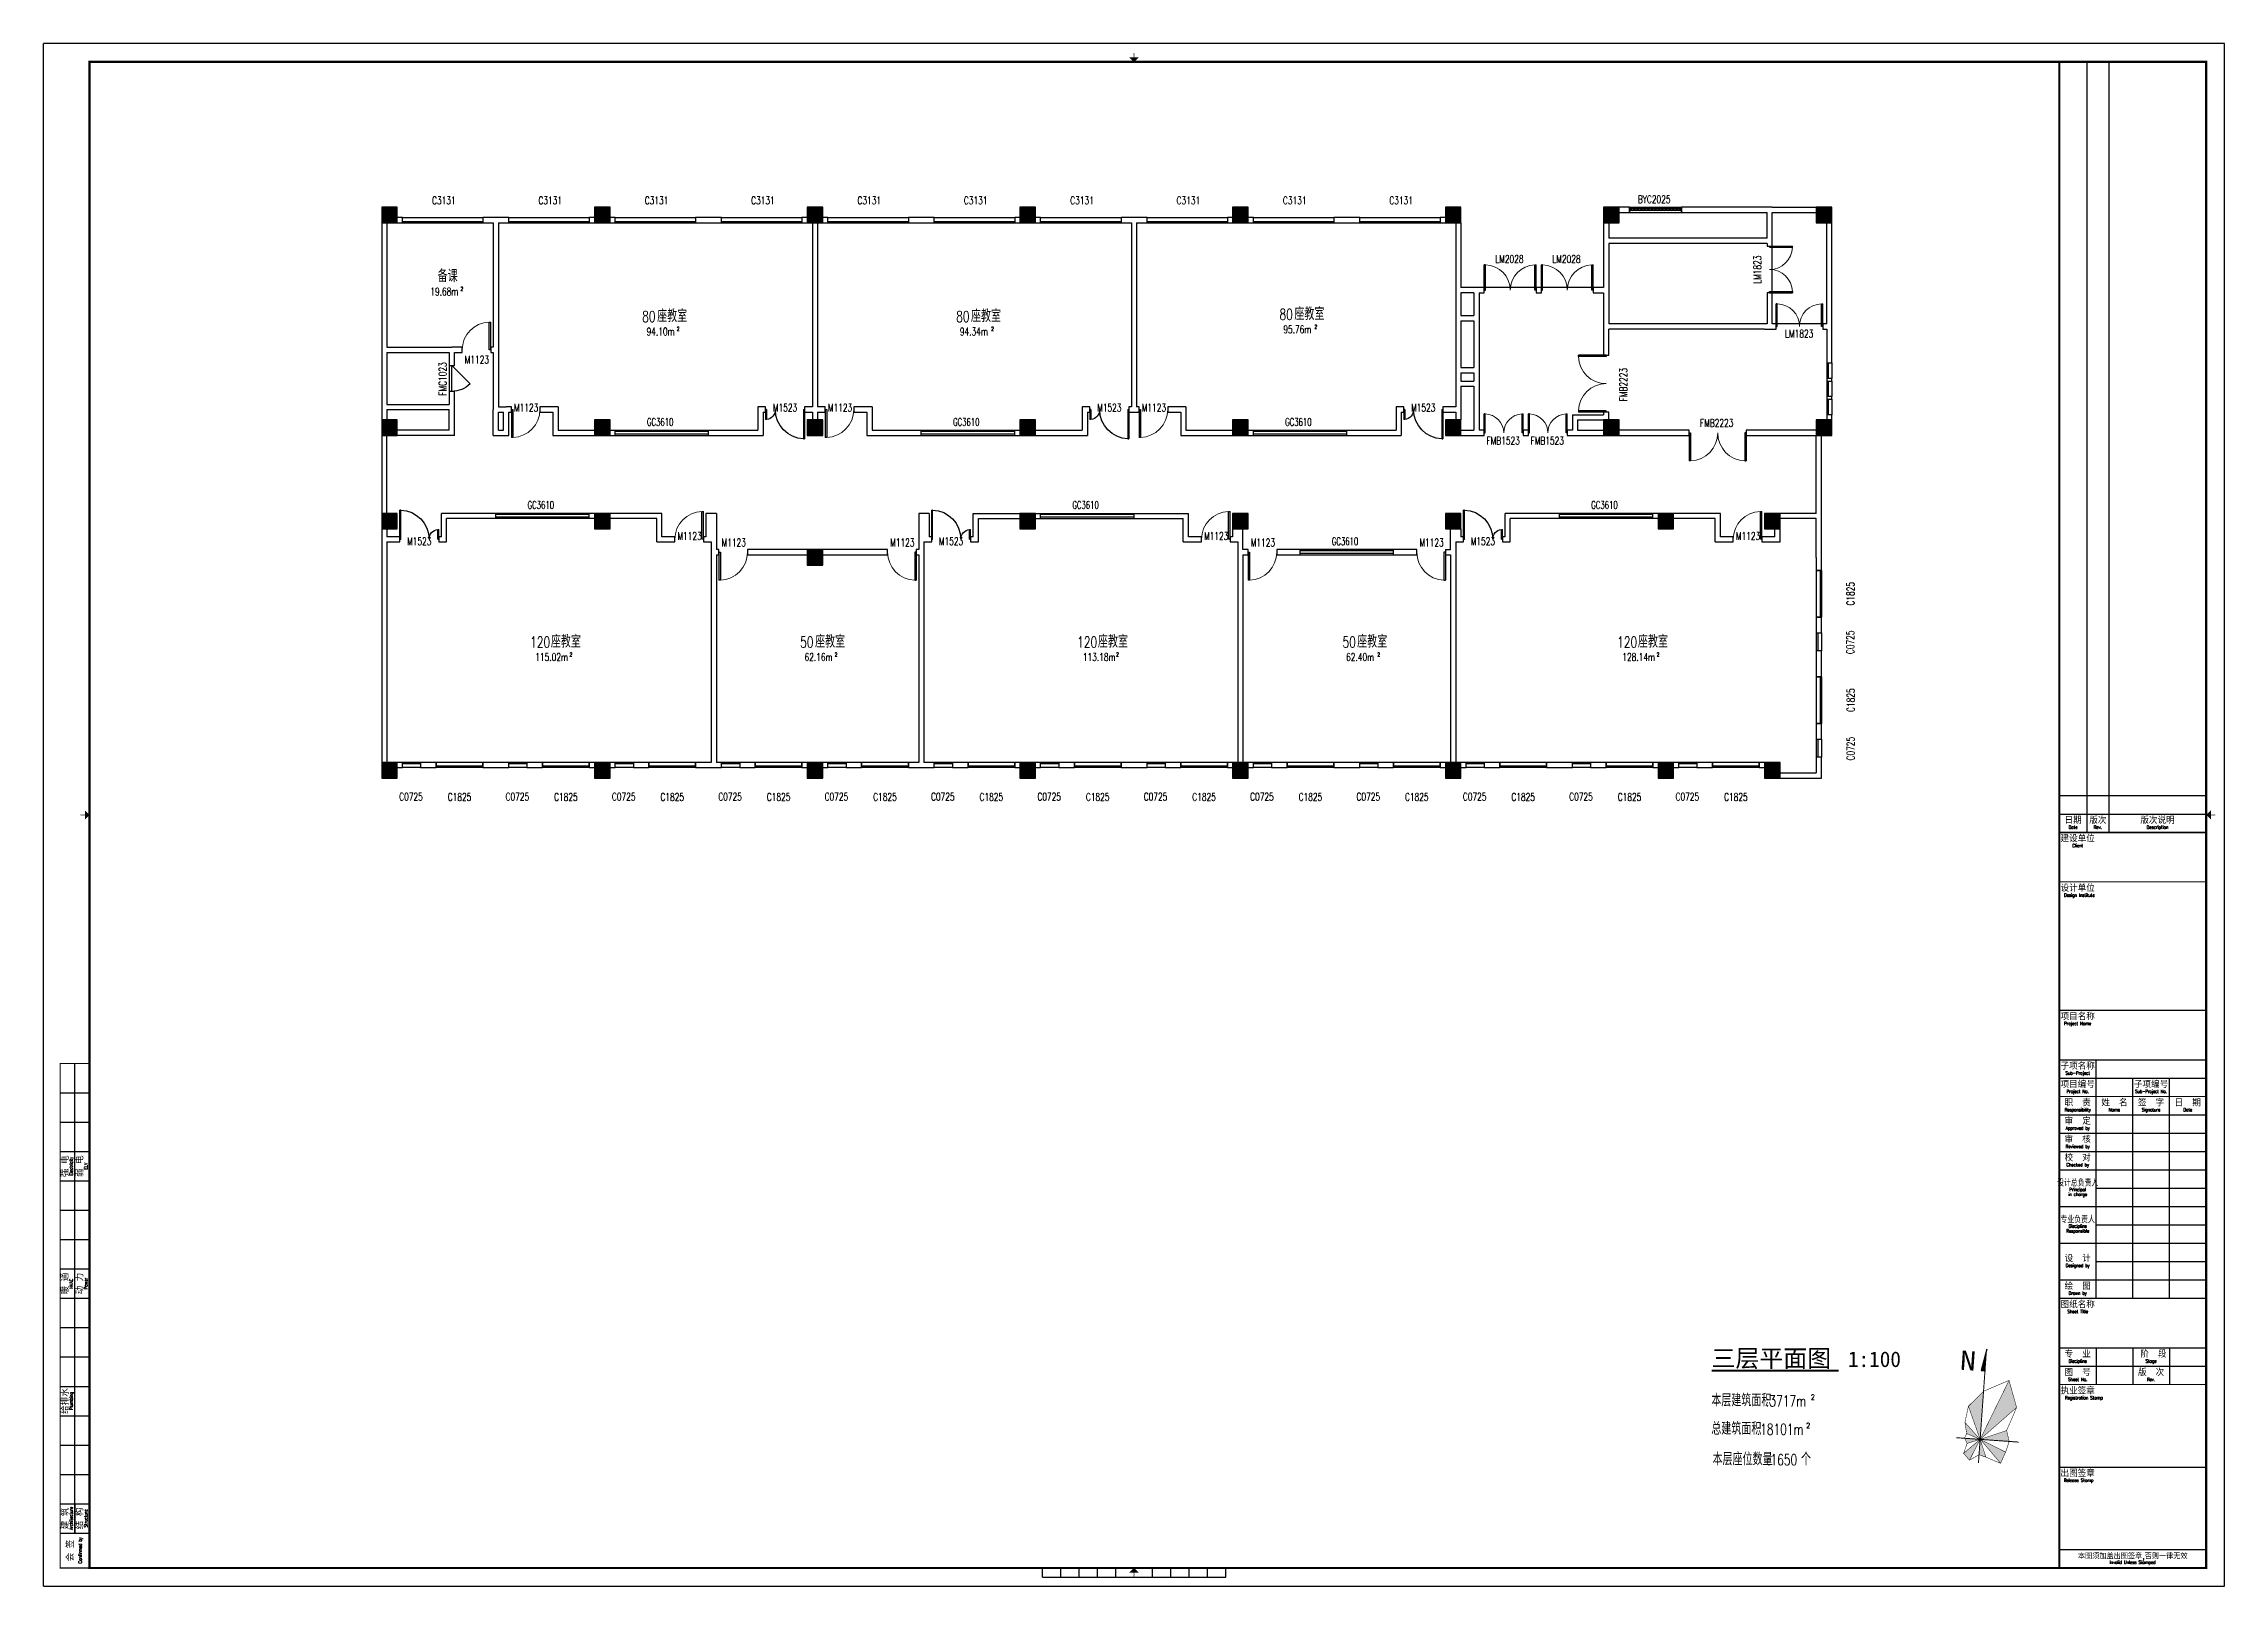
# Model space of a CAD drawing. Header units: millimetres. Extents: x 0 to 192117, y 0 to 134316.
# Drawn here: x 108054 to 192117, y 0 to 59459 of the extents above; entities that cross this region are included whole.
import ezdxf
from ezdxf.enums import TextEntityAlignment as Align

# ---------------------------------------------------------------- set-up
doc = ezdxf.new("R2010")
doc.units = ezdxf.units.MM
doc.linetypes.add('DASH', pattern=[0.35, 0.25, -0.1])
for name, color, linetype in [('COLUMN', 242, 'Continuous'), ('DIM_SYMB', 3, 'Continuous'), ('DOOR', 242, 'Continuous'), ('DOOR_FIRE_TEXT', 7, 'Continuous'), ('FRAME', 7, 'Continuous'), ('PUB_HATCH', 8, 'Continuous'), ('PUB_TEXT', 7, 'Continuous'), ('SPACE', 7, 'Continuous'), ('WALL', 152, 'Continuous'), ('WINDOW', 122, 'Continuous'), ('WINDOW_TEXT', 7, 'Continuous')]:
    doc.layers.add(name, color=color, linetype=linetype)
doc.styles.add('_TCH_DIM', font='SIMPLEX', dxfattribs={"bigfont": 'GBCBIG'})
doc.styles.add('_TCH_SPACE', font='SIMPLEX', dxfattribs={"height": 5, "bigfont": 'GBCBIG'})
doc.styles.add('_TCH_WINDOW', font='SIMPLEX', dxfattribs={"height": 3.5, "bigfont": 'GBCBIG'})
doc.styles.add('TKZ1_tjhts.shx', font='tjromant.shx', dxfattribs={"bigfont": 'tjhts.shx'})
doc.styles.add('TKZ2_tjkts.shx', font='tjromant.shx', dxfattribs={"bigfont": 'tjkts.shx'})
doc.styles.add('仿宋单线', font='tjromans.shx', dxfattribs={"width": 0.65, "bigfont": 'tjhztxt.shx'})
doc.styles.add('竖标题', font='simhei.ttf')
doc.styles.add('黑体', font='simhei.ttf')

msp = doc.modelspace()

# ---------------------------------------------------------------- texts
at = {"layer": 'PUB_TEXT', "style": '黑体'}
for s, height, p in [('三层平面图', 675.9, (172348, 8455)), ('1:100', 600.8, (177605, 8455))]:
    msp.add_text(s, height=height, dxfattribs=at).set_placement(p)
at = {"layer": 'PUB_TEXT', "color": 0, "style": '_TCH_DIM'}
for s, height, p in [('本层建筑面积', 482.3, (172340, 6936, 0)), ('总建筑面积', 482.3, (172340, 5842, 0)), ('本层座位数量', 482.3, (172388, 4668, 0)), ('个', 482, (175794, 4668, 0))]:
    msp.add_text(s, height=height, dxfattribs=at).set_placement(p)
at = {"layer": 'PUB_TEXT', "color": 0, "style": '_TCH_DIM', "width": 0.705882}
for s, height, p in [(':3717m', 425, (174447, 6936, 0)), ('2', 212, (176175, 7186, 0)), (':18101m', 425, (174096, 5842, 0)), ('2', 212, (175996, 6092, 0)), (':1650', 425, (174494, 4668, 0))]:
    msp.add_text(s, height=height, dxfattribs=at).set_placement(p)
at = {"layer": 'SPACE', "style": '_TCH_SPACE'}
for s, p in [('备课', (123244, 50267)), ('座教室', (131704, 48726)), ('座教室', (143801, 48726)), ('座教室', (156267, 48808)), ('座教室', (127607, 36179)), ('座教室', (137792, 36179)), ('座教室', (148696, 36179)), ('座教室', (158688, 36179)), ('座教室', (169511, 36179))]:
    msp.add_text(s, height=482.3, dxfattribs=at).set_placement(p)
at = {"layer": 'SPACE', "style": '_TCH_SPACE', "width": 0.705882}
for s, height, p in [('19.68m', 297.5, (122962, 49755)), ('2', 149, (124122, 49930)), ('80', 425, (131132, 48726)), ('80', 425, (143230, 48726)), ('80', 425, (155695, 48808)), ('94.10m', 297.5, (131298, 48214)), ('2', 149, (132458, 48389)), ('94.34m', 297.5, (143375, 48214)), ('2', 149, (144575, 48389)), ('95.76m', 297.5, (155841, 48296)), ('2', 149, (157041, 48471)), ('120', 425, (126807, 36179)), ('50', 425, (137221, 36179)), ('120', 425, (147896, 36179)), ('50', 425, (158117, 36179)), ('120', 425, (168711, 36179)), ('115.02m', 297.5, (127007, 35667)), ('2', 149, (128327, 35842)), ('62.16m', 297.5, (137386, 35667)), ('2', 149, (138546, 35842)), ('113.18m', 297.5, (148116, 35667)), ('2', 149, (149396, 35842)), ('62.40m', 297.5, (158262, 35667)), ('2', 149, (159462, 35842)), ('128.14m', 297.5, (168910, 35667)), ('2', 149, (170230, 35842))]:
    msp.add_text(s, height=height, dxfattribs=at).set_placement(p)

# ---------------------------------------------------------------- blocks, each defined once
blk = doc.blocks.new('TJAD_TK_A0_A')
at = {"layer": 'FRAME'}
for p, q in [((1188.9, 841.1), (-0.1, 841.1)), ((-0.1, 0.1), (-0.1, 841.1)), ((1188.9, 0.1), (1188.9, 841.1)), ((1113.9, 831.1), (1113.9, 411.1)), ((1125.9, 831.1), (1125.9, 411.1)), ((1098.9, 431.1), (1178.9, 431.1)), ((1098.9, 421.1), (1178.9, 421.1)), ((1098.9, 411.1), (1178.9, 411.1)), ((1098.9, 287.1), (1178.9, 287.1)), ((1118.9, 157.1), (1118.9, 287.1)), ((16.9, 29.1), (16.9, 285.1)), ((1098.9, 277.1), (1178.9, 277.1)), ((1138.9, 157.1), (1138.9, 277.1)), ((1158.9, 157.1), (1158.9, 277.1)), ((8.9, 269.1), (24.9, 269.1)), ((8.9, 253.1), (24.9, 253.1)), ((1098.9, 257.1), (1178.9, 257.1)), ((1098.9, 247.1), (1178.9, 247.1)), ((8.9, 237.1), (24.9, 237.1)), ((1098.9, 237.1), (1178.9, 237.1)), ((1098.9, 227.1), (1178.9, 227.1)), ((8.9, 221.1), (24.9, 221.1)), ((1118.9, 217.1), (1178.9, 217.1)), ((8.9, 205.1), (24.9, 205.1)), ((1098.9, 207.1), (1178.9, 207.1)), ((1118.9, 197.1), (1178.9, 197.1)), ((8.9, 189.1), (24.9, 189.1)), ((1098.9, 187.1), (1178.9, 187.1)), ((8.9, 173.1), (24.9, 173.1)), ((1098.9, 167.1), (1178.9, 167.1)), ((1118.9, 177.1), (1178.9, 177.1)), ((8.9, 157.1), (24.9, 157.1)), ((8.9, 141.1), (24.9, 141.1)), ((8.9, 125.1), (24.9, 125.1)), ((1098.9, 130.1), (1178.9, 130.1)), ((1098.9, 120.1), (1178.9, 120.1)), ((1118.9, 130.1), (1118.9, 110.1)), ((1138.9, 130.1), (1138.9, 110.1)), ((1158.9, 130.1), (1158.9, 110.1)), ((8.9, 109.1), (24.9, 109.1)), ((8.9, 93.1), (24.9, 93.1)), ((8.9, 77.1), (24.9, 77.1)), ((8.9, 61.1), (24.9, 61.1)), ((1098.9, 65.1), (1178.9, 65.1)), ((8.9, 45.1), (24.9, 45.1)), ((16.9, 45.1), (16.9, 29.1)), ((8.9, 29.1), (24.9, 29.1)), ((1098.9, 20.1), (1178.9, 20.1)), ((-0.1, 0.1), (1188.9, 0.1)), ((544.4, 5.1), (544.4, 10.1)), ((544.4, 5.1), (644.4, 5.1)), ((554.4, 5.1), (554.4, 10.1)), ((564.4, 5.1), (564.4, 10.1)), ((574.4, 5.1), (574.4, 10.1)), ((584.4, 5.1), (584.4, 10.1)), ((604.4, 5.1), (604.4, 10.1)), ((614.4, 5.1), (614.4, 10.1)), ((624.4, 5.1), (624.4, 10.1)), ((634.4, 5.1), (634.4, 10.1)), ((644.4, 5.1), (644.4, 10.1))]:
    blk.add_line(p, q, dxfattribs=at)
for points, const_width in [([(594.4, 833.5), (594.4, 836)], 0.3), ([(1098.9, 831.1), (1098.9, 10.1)], 1), ([(22.4, 420.6), (19.9, 420.6)], 0.3), ([(1181.5, 420.6), (1184, 420.6)], 0.3), ([(1098.9, 411.1), (1178.9, 411.1)], 0.6), ([(1098.9, 384.1), (1178.9, 384.1)], 0.6), ([(1098.9, 314.1), (1178.9, 314.1)], 0.6), ([(24.9, 10.1), (8.9, 10.1), (8.9, 285.1), (24.9, 285.1)], 0.6), ([(1098.9, 267.1), (1178.9, 267.1)], 0.6), ([(1098.9, 157.1), (1178.9, 157.1)], 0.6), ([(1098.9, 110.1), (1178.9, 110.1)], 0.6), ([(594.4, 7.6), (594.4, 5.1)], 0.3)]:
    blk.add_lwpolyline(points, dxfattribs=dict(at, const_width=const_width))
at = {"layer": 'FRAME', "const_width": 1.2}
blk.add_lwpolyline([(1178.9, 10.1), (1178.9, 831.1), (24.9, 831.1), (24.9, 10.1)], close=True, dxfattribs=at)
at = {"layer": 'FRAME'}
for points in [[(591.9, 833.5), (596.9, 833.5), (594.4, 831)], [(22.4, 418.1), (22.4, 423.1), (24.9, 420.6)], [(1181.5, 418.1), (1181.5, 423.1), (1179, 420.6)], [(596.9, 7.6), (591.9, 7.6), (594.4, 10.1)]]:
    blk.add_solid(points, dxfattribs=at)
at = {"style": 'TKZ1_tjhts.shx'}
for tag, p, height, flags in [('ClientChinese_001', (977.8, 443.6), 5, 8), ('ClientChinese_002', (1013.7, 434.7), 5, 8), ('DescriptionChineseA_001', (1089.5, 425.9), 3.6, 8), ('RevA', (1115.2, 424.6), 3, 8), ('ProjectNameChinese_001', (992.7, 296.2), 5, 8), ('SubProjectChinese_001', (1095, 282.7), 3, 8), ('SubProjectNo', (1158.7, 271.3), 3, 8), ('ApprovedBy', (1120.4, 250.3), 3.6, 8), ('ApprovedBySignPos', (1139.5, 247.8), 3.6, 9), ('ReviewedBy', (1120.4, 240.4), 3.6, 8), ('ReviewedBySignPos', (1139.6, 238.1), 3.6, 9), ('CheckedBy', (1120.4, 230.6), 3.6, 8), ('CheckedBySignPos', (1139, 228.1), 3.6, 9), ('PrincipalInCharge1', (1120.4, 219.9), 3.6, 8), ('PrincipalInCharge2', (1120.4, 210.4), 3.6, 8), ('PrincipalInCharge1SignPos', (1138.8, 217.2), 3.6, 9), ('DisciplineResponsible1', (1120.4, 200.1), 3.6, 8), ('PrincipalInCharge2SignPos', (1138.6, 207.7), 3.6, 9), ('DisciplineResponsible2', (1120.4, 190.1), 3.6, 8), ('DisciplineResponsible2SignPos', (1139, 187.6), 3.6, 9), ('DisciplineResponsible1SignPos', (1139.2, 197.4), 3.6, 9), ('DesignedBy1', (1120.4, 180.5), 3.6, 8), ('DesignedBy1SignPos', (1138.5, 177.7), 3.6, 9), ('DesignedBy2', (1120.4, 169.8), 3.6, 8), ('DesignedBy2SignPos', (1138.7, 167.2), 3.6, 9), ('DrawnBy', (1120.4, 160.2), 3.6, 8), ('DrawnBySignPos', (1138.7, 157.8), 3.6, 9), ('DisciplineChinese', (1119.2, 125.8), 3.6, 8), ('DisciplineEnglish', (1119.4, 122.2), 2.2, 8), ('StageChinese', (1158.8, 125.4), 3.6, 8), ('StageEnglish', (1158.9, 121.7), 2.2, 8), ('SheetNo', (1118.9, 114), 3, 8), ('Rev2', (1158.9, 113.6), 3, 8)]:
    blk.add_attdef(tag, p, '', height=height, dxfattribs=dict(at, flags=flags))
at = {"style": 'TKZ1_tjhts.shx', "width": 0.7, "flags": 8}
for tag, p, height in [('DateA', (1099.4, 424.6), 3), ('ProjectNo', (1119.3, 270.6), 3), ('ApprovedByDate', (1159.9, 250.4), 3.6), ('ReviewedByDate', (1159.9, 241), 3.6), ('CheckedByDate', (1159.9, 230.4), 3.6), ('PrincipalInCharge1Date', (1159.9, 220.4), 3.6), ('PrincipalInCharge2Date', (1159.9, 210.6), 3.6), ('DisciplineResponsible1Date', (1159.9, 200), 3.6), ('DisciplineResponsible2Date', (1159.9, 190.4), 3.6), ('DesignedBy1Date', (1159.9, 179.9), 3.6), ('DesignedBy2Date', (1159.9, 169.4), 3.6), ('DrawnByDate', (1159.9, 159.8), 3.6)]:
    blk.add_attdef(tag, p, '', height=height, dxfattribs=at)
at = {"style": 'TKZ1_tjhts.shx', "flags": 8}
for tag, height, p in [('DescriptionEnglishA', 2.2, (1150.8, 423.3)), ('ClientEnglish', 3, (1139.5, 390.6)), ('ProjectNameEnglish', 3, (1142, 290.3)), ('SubProjectEnglish', 2.2, (1148.8, 279.7)), ('SheetTitleEnglish', 3, (1142.8, 135.3))]:
    blk.add_attdef(tag, text='', height=height, dxfattribs=at).set_placement(p, align=Align.MIDDLE_CENTER)
at = {"style": 'TKZ1_tjhts.shx', "flags": 9}
for tag, p in [('Electricity3SignPos', (15.7, 269.9)), ('Electricity2SignPos', (15.7, 253.1)), ('ELV3SignPos', (23.5, 269.6)), ('ELV2SignPos', (23.5, 252.8)), ('Electricity1SignPos', (15.6, 237.8)), ('ELV1SignPos', (23.4, 237.5)), ('HVAC3SignPos', (15, 205.9)), ('Power3SignPos', (23.2, 205.9)), ('HVAC2SignPos', (15.1, 189.2)), ('Power2SignPos', (23.4, 189.5)), ('HVAC1SignPos', (15.9, 173.2)), ('Power1SignPos', (23.8, 173.2)), ('Plumbing3SignPos', (16.1, 141.1)), ('Structure7SignPos', (23.2, 141.1)), ('Plumbing2SignPos', (14.8, 125.6)), ('Structure6SignPos', (23, 125.9)), ('Plumbing1SignPos', (15.7, 109.1)), ('Structure5SignPos', (23, 110.1)), ('Structure4SignPos', (23, 93.8)), ('Architecture3SignPos', (16.1, 77.1)), ('Structure3SignPos', (22.7, 77.5)), ('Architecture2SignPos', (15.8, 61.2)), ('Structure2SignPos', (23.1, 62)), ('Architecture1SignPos', (16.9, 45.1)), ('Structure1SignPos', (23.1, 45.9))]:
    blk.add_attdef(tag, p, '', height=2.5, rotation=90, dxfattribs=at)
at = {"style": 'TKZ1_tjhts.shx', "flags": 8}
blk.add_attdef('SheetTitleChinese', text='', height=5, dxfattribs=at).set_placement((1140.4, 148.1), align=Align.TOP_CENTER)
at = {"layer": 'FRAME', "style": 'TKZ2_tjkts.shx'}
for s, height, p in [('日期', 3.6, (1106.4, 417.6)), ('版次', 3.6, (1119.9, 417.6)), ('版次说明', 3.6, (1152.4, 417.6)), ('建设单位', 3.6, (1108.9, 407.6)), ('设计单位', 3.6, (1108.9, 380.6)), ('项目名称', 3.6, (1108.9, 310.6)), ('子项名称', 3.6, (1108.9, 283.6)), ('项目编号', 3.6, (1108.9, 273.6)), ('子项编号', 3.6, (1148.9, 273.6)), ('职  责', 3.6, (1108.9, 263.6)), ('姓  名', 3.6, (1128.9, 263.6)), ('签  字', 3.6, (1148.9, 263.6)), ('日  期', 3.6, (1168.9, 263.6)), ('审  定', 3.6, (1108.9, 253.6)), ('审  核', 3.6, (1108.9, 243.6)), ('校  对', 3.6, (1108.9, 233.6)), ('设  计', 3.6, (1108.9, 178.7)), ('图纸名称', 3.6, (1108.9, 153.6)), ('绘  图', 3.6, (1108.9, 163.6)), ('专  业', 3.6, (1108.9, 126.6)), (' 阶  段', 3.6, (1148.9, 126.6)), ('执业签章', 3.6, (1108.9, 106.6)), ('图  号', 3.6, (1108.9, 116.6)), ('版  次', 3.6, (1148.9, 116.6)), ('出图签章', 3.6, (1108.9, 61.6)), ('本图须加盖出图签章,否则一律无效', 3, (1138.9, 16.5))]:
    blk.add_text(s, height=height, dxfattribs=at).set_placement(p, align=Align.MIDDLE_CENTER)
for s, height, width, p in [('Date', 1.8, 0.8, (1106.4, 413.9)), ('Client', 1.8, 0.8, (1108.9, 403.9)), ('Rev.', 1.8, 0.8, (1119.9, 413.9)), ('Description', 1.8, 0.8, (1152.4, 413.9)), ('Design Institute', 1.8, 0.8, (1109.8, 376.9)), ('Project Name', 1.8, 0.8, (1108.9, 306.9)), ('Sub-Project', 1.8, 0.8, (1108.9, 279.9)), ('Project No.', 1.8, 0.8, (1108.9, 269.9)), ('Sub-Project No.', 1.8, 0.7, (1148.9, 269.9)), ('Responsibility', 1.8, 0.8, (1108.9, 259.9)), ('Approved by', 1.8, 0.8, (1108.9, 249.9)), ('Name', 1.8, 0.8, (1128.9, 259.9)), ('Signature', 1.8, 0.8, (1148.9, 259.9)), ('Date', 1.8, 0.8, (1168.9, 259.9)), ('Reviewed by', 1.8, 0.8, (1108.9, 239.9)), ('Checked by', 1.8, 0.8, (1108.9, 229.9)), ('设计总负责人', 3.6, 0.8, (1108.9, 219.9)), ('in charge', 1.8, 0.8, (1108.9, 213.8)), ('Principal', 1.8, 0.8, (1108.9, 216.4)), ('专业负责人', 3.6, 0.8, (1108.9, 199.9)), ('Responsible', 1.8, 0.8, (1108.9, 193.8)), ('Discipline', 1.8, 0.8, (1108.9, 196.5)), ('Designed by', 1.8, 0.8, (1108.9, 175)), ('Drawn by', 1.8, 0.8, (1108.9, 159.9)), ('Sheet Title', 1.8, 0.8, (1108.9, 149.9)), ('Discipline', 1.8, 0.8, (1108.9, 122.9)), ('Stage', 1.8, 0.8, (1148.9, 122.9)), ('Sheet No.', 1.8, 0.8, (1108.9, 112.9)), ('Rev.', 1.8, 0.8, (1148.9, 112.9)), ('Registration Stamp', 1.8, 0.8, (1112.3, 102.9)), ('Release Stamp', 1.8, 0.8, (1109.4, 57.9)), ('Invalid Unless Stamped', 1.8, 0.8, (1138.9, 13.2))]:
    blk.add_text(s, height=height, dxfattribs=dict(at, width=width)).set_placement(p, align=Align.MIDDLE_CENTER)
for s, p in [('强 电', (11.7, 229.1)), ('弱 电', (19.7, 229.1)), ('暖 通', (11.7, 165.1)), ('动 力', (19.7, 165.1)), ('给排水', (11.7, 101.1)), ('建 筑', (11.7, 37.1)), ('结 构', (19.7, 37.1)), ('会 签', (14.5, 19.6))]:
    blk.add_text(s, height=3.6, rotation=90, dxfattribs=at).set_placement(p, align=Align.MIDDLE_CENTER)
at = {"layer": 'FRAME', "style": 'TKZ2_tjkts.shx', "width": 0.8}
for s, p in [('Electricity', (14.9, 229.1)), ('ELV', (22.9, 229.1)), ('HVAC', (14.9, 165.1)), ('Power', (22.9, 165.1)), ('Plumbing', (14.9, 101.1)), ('Architecture', (14.9, 37.1)), ('Structure', (22.9, 37.1)), ('Confirmed by', (19.8, 19.7))]:
    blk.add_text(s, height=1.8, rotation=90, dxfattribs=at).set_placement(p, align=Align.MIDDLE_CENTER)
blk = doc.blocks.new('n')
at = {"layer": 'FRAME', "ltscale": 0.25}
blk.add_hatch(color=256, dxfattribs=at).paths.add_polyline_path([(0.5, 117.7), (-4, 95.2), (0.5, 95.2)])
at = {"layer": 'FRAME'}
h = blk.add_hatch(color=0, dxfattribs=at)
h.paths.add_polyline_path([(30.1, 24.4), (26.7, 35.5), (0.2, 24.5), (0.3, 24.4)])
h.paths.add_polyline_path([(0.3, 24.4), (22.8, 1.2), (27.2, 13.1)])
h.paths.add_polyline_path([(0, 8.5), (7.3, 6.5), (0, 24.4)])
h.paths.add_polyline_path([(0, 24.4), (-16, 8.8), (-9.4, 2.2)])
h.paths.add_polyline_path([(0, 24.4), (-16.2, 24.4), (-13.1, 19.3)])
h.paths.add_polyline_path([(-14.3, 29.4), (0, 24.4), (-16.9, 40.8)])
h.paths.add_polyline_path([(0, 74.3), (-14.5, 57.7), (0, 24.4)])
blk.add_hatch(color=0, dxfattribs=at).paths.add_polyline_path([(35.3, 60), (25.5, 87.3), (0, 24.4)])
at = {"layer": 'FRAME', "ltscale": 0.25}
blk.add_lwpolyline([(0.5, 117.9), (-4, 95.4), (0.5, 95.4)], dxfattribs=at)
at = {"layer": 'FRAME', "const_width": 1, "flags": 128}
for points in [[(0, 95.3), (0, 0)], [(-24.8, 24.4), (39.8, 24.4)]]:
    blk.add_lwpolyline(points, dxfattribs=at)
at = {"layer": 'FRAME', "color": 0, "const_width": 0.5}
blk.add_lwpolyline([(-16.2, 24.4), (-14.3, 29.4), (-16.9, 40.8), (-14.5, 57.7), (0, 74.3), (25.5, 87.3), (35.3, 60), (26.7, 35.5), (30.1, 24.4), (27.2, 13.1), (22.8, 1.2), (7.3, 6.5), (0, 8.5), (-9.4, 2.2), (-16, 8.8), (-13.1, 19.3)], close=True, dxfattribs=at)
for points in [[(25.5, 87.3), (0, 24.4)], [(-14.5, 57.7), (0, 24.4)], [(35.3, 60), (0, 24.4)], [(-16.9, 40.8), (0, 24.4)], [(0, 24.4), (-16, 8.8)], [(-14.3, 29.4), (0, 24.4)], [(-13.1, 19.3), (0, 24.4)], [(-9.4, 2.2), (0, 24.4)], [(26.7, 35.5), (0, 24.4)], [(0, 24.4), (7.3, 6.5)], [(0.2, 24.5), (22.8, 1.2)], [(0.3, 24.4), (27.2, 13.1)]]:
    blk.add_lwpolyline(points, dxfattribs=at)
at = {"layer": 'FRAME', "style": '竖标题', "width": 1.2}
blk.add_text('N', height=20, dxfattribs=at).set_placement((-26.3, 94.8))
blk = doc.blocks.new('WD-HIGH')
at = {"layer": 'WINDOW'}
for p, q in [((1050564, 1525426), (1050564, 1525626)), ((1054164, 1525426), (1054164, 1525626))]:
    blk.add_line(p, q, dxfattribs=at)
at = {"layer": 'WINDOW', "linetype": 'DASH', "extrusion": (0, 0, -1)}
for p, q in [((1054164, 1525576), (1050564, 1525576)), ((1054164, 1525476), (1050564, 1525476))]:
    blk.add_line(p, q, dxfattribs=at)
at = {"layer": 'WINDOW_TEXT', "style": '仿宋单线', "width": 0.65}
blk.add_text('GC3610', height=300, dxfattribs=at).set_placement((1051788, 1525799))
blk = doc.blocks.new('$WINLIB2D$00000004')
at = {"color": 0}
for points in [[(-0.5, 0.5), (-0.5, -0.5)], [(-0.5, 0.5), (0.5, 0.5)], [(0.5, -0.5), (0.5, 0.5)], [(-0.5, 0.241), (0.5, 0.241)], [(-0.5, -0.5), (0.5, -0.5)]]:
    blk.add_lwpolyline(points, dxfattribs=at)
blk = doc.blocks.new('$DorLib2D$00000002')
for p, q in [((-0.5, 0), (-0.5, 0.4875)), ((-0.475, 0.4875), (-0.5, 0.4875)), ((-0.475, 0), (-0.475, 0.4875)), ((0.475, 0), (0.475, 0.4875)), ((0.475, 0.4875), (0.5, 0.4875)), ((0.5, 0), (0.5, 0.4875)), ((-0.5, 0), (-0.475, 0)), ((0.5, 0), (0.475, 0))]:
    blk.add_line(p, q)
at = {"lineweight": 13}
for centre, start, end in [((-0.4875, 0), 0, 88.53072), ((0.4875, 0), 91.46928, 180)]:
    blk.add_arc(centre, 0.4875, start, end, dxfattribs=at)
blk = doc.blocks.new('_FZH')
blk.add_lwpolyline([(-0.5, -0.5), (0.5, -0.5), (0.5, 0.5), (-0.5, 0.5)], close=True)
at = {"layer": 'PUB_HATCH'}
blk.add_solid([(-0.5, -0.5), (0.5, -0.5), (-0.5, 0.5), (0.5, 0.5)], dxfattribs=at)
blk = doc.blocks.new('$DorLib2D$00000001')
for p, q in [((0.45, 0.975), (0.5, 0.975)), ((0.45, 0), (0.45, 0.975)), ((0.5, 0), (0.5, 0.975)), ((0.5, 0), (0.45, 0))]:
    blk.add_line(p, q)
at = {"lineweight": 13}
blk.add_arc((0.475, 0), 0.975, 91.46928, 180, dxfattribs=at)
blk = doc.blocks.new('$DorLib2D$00000225')
at = {"color": 0}
for p, q in [((0.475, -0.001), (0.475, 0.752)), ((0.475, 0.752), (0.5, 0.752)), ((0.5, -0.001), (0.5, 0.752)), ((-0.5, 0), (-0.5, 0.252)), ((-0.475, 0.252), (-0.5, 0.252)), ((-0.475, 0), (-0.475, 0.252)), ((-0.475, 0), (-0.5, 0)), ((0.475, -0.001), (0.5, -0.001))]:
    blk.add_line(p, q, dxfattribs=at)
for centre, radius, start, end in [((0.505, -0.002), 0.755, 92.2493, 179.7238), ((-0.501, 0.003), 0.251, 359.7899, 84.0974)]:
    blk.add_arc(centre, radius, start, end, dxfattribs=at)
blk = doc.blocks.new('$WINLIB2D$00000039')
at = {"color": 0}
for points in [[(-0.5, 0.5), (-0.5, -0.5)], [(0.5, 0.5), (-0.5, 0.5)], [(0.5, -0.5), (0.5, 0.5)], [(-0.5, 0.167), (0.5, 0.167)], [(-0.452, -0.167), (-0.5, 0.084)], [(-0.384, -0.167), (-0.448, 0.167)], [(-0.316, -0.167), (-0.38, 0.167)], [(-0.248, -0.167), (-0.312, 0.167)], [(-0.18, -0.167), (-0.244, 0.167)], [(-0.112, -0.167), (-0.176, 0.167)], [(-0.044, -0.167), (-0.108, 0.167)], [(0.024, -0.167), (-0.04, 0.167)], [(0.092, -0.167), (0.028, 0.167)], [(0.16, -0.167), (0.096, 0.167)], [(0.228, -0.167), (0.164, 0.167)], [(0.296, -0.167), (0.232, 0.167)], [(0.364, -0.167), (0.3, 0.167)], [(0.432, -0.167), (0.368, 0.167)], [(0.5, -0.167), (0.436, 0.167)], [(-0.5, -0.167), (0.5, -0.167)], [(0.5, -0.5), (-0.5, -0.5)]]:
    blk.add_lwpolyline(points, dxfattribs=at)
blk = doc.blocks.new('$DorLib2D$00000114')
at = {"color": 0}
blk.add_line((0.5, 0), (-0.207, 0.707), dxfattribs=at)
blk.add_arc((0.5, 0), 1, 135, 180, dxfattribs=at)

# ---------------------------------------------------------------- linework, layer by layer
at = {"layer": 'DIM_SYMB', "const_width": 70}
msp.add_lwpolyline([(172348, 8315), (177245, 8315)], dxfattribs=at)
at = {"layer": 'DOOR'}
msp.add_line((123787, 46055), (123787, 47055), dxfattribs=at)
at = {"layer": 'WALL'}
for p, q in [((169187, 53155), (168787, 53155)), ((169187, 52955), (169187, 53155)), ((174687, 53155), (171187, 53155)), ((171187, 53155), (171187, 52955)), ((174687, 53155), (176387, 53155)), ((121087, 52555), (121087, 47655)), ((121287, 52555), (121287, 47755)), ((121887, 52755), (121687, 52755)), ((121687, 52555), (121887, 52555)), ((121887, 52555), (121887, 52755)), ((125487, 52755), (124987, 52755)), ((124987, 52755), (124987, 52555)), ((124987, 52555), (125387, 52555)), ((125387, 52555), (125387, 47755)), ((125987, 52755), (125487, 52755)), ((125587, 52555), (125987, 52555)), ((125587, 52555), (125587, 47655)), ((125987, 52555), (125987, 52755)), ((129287, 52755), (129087, 52755)), ((129087, 52755), (129087, 52555)), ((129087, 52555), (129287, 52555)), ((130087, 52755), (129887, 52755)), ((129887, 52555), (130087, 52555)), ((130087, 52555), (130087, 52755)), ((134187, 52755), (133187, 52755)), ((133187, 52755), (133187, 52555)), ((133187, 52555), (134187, 52555)), ((134187, 52555), (134187, 52755)), ((137487, 52755), (137287, 52755)), ((137287, 52755), (137287, 52555)), ((137287, 52555), (137487, 52555)), ((137687, 52555), (137687, 45455)), ((137887, 52555), (137887, 45455)), ((138287, 52755), (138087, 52755)), ((138087, 52555), (138287, 52555)), ((138287, 52555), (138287, 52755)), ((142387, 52755), (141387, 52755)), ((141387, 52755), (141387, 52555)), ((141387, 52555), (142387, 52555)), ((142387, 52555), (142387, 52755)), ((145687, 52755), (145487, 52755)), ((145487, 52755), (145487, 52555)), ((145487, 52555), (145687, 52555)), ((146487, 52755), (146287, 52755)), ((146287, 52555), (146487, 52555)), ((146487, 52555), (146487, 52755)), ((150087, 52755), (149587, 52755)), ((149587, 52755), (149587, 52555)), ((149587, 52555), (149987, 52555)), ((149987, 52555), (149987, 45455)), ((150587, 52755), (150087, 52755)), ((150187, 52555), (150187, 45455)), ((150187, 52555), (150587, 52555)), ((150587, 52555), (150587, 52755)), ((153887, 52755), (153687, 52755)), ((153687, 52755), (153687, 52555)), ((153687, 52555), (153887, 52555)), ((154687, 52755), (154487, 52755)), ((154487, 52555), (154687, 52555)), ((154687, 52555), (154687, 52755)), ((158787, 52755), (157787, 52755)), ((157787, 52755), (157787, 52555)), ((157787, 52555), (158787, 52555)), ((158787, 52555), (158787, 52755)), ((162087, 52755), (161887, 52755)), ((161887, 52755), (161887, 52555)), ((161887, 52555), (162087, 52555)), ((162487, 52555), (162487, 49955)), ((162687, 52555), (162687, 50055)), ((168187, 52555), (168187, 51875)), ((168387, 52555), (168387, 51955)), ((168787, 52955), (169187, 52955)), ((171187, 52955), (174487, 52955)), ((174487, 51955), (174487, 52955)), ((174687, 51875), (174687, 52955)), ((174687, 52955), (176387, 52955)), ((176787, 48655), (176787, 52555)), ((176987, 48555), (176987, 52555)), ((168187, 51875), (168187, 50055)), ((174487, 51955), (168387, 51955)), ((174487, 51755), (168387, 51755)), ((168387, 51755), (168387, 49955)), ((174487, 51755), (174487, 51655)), ((174487, 51655), (174687, 51655)), ((174687, 51655), (174687, 51875)), ((162487, 49955), (162487, 48875)), ((163087, 50055), (162687, 50055)), ((162687, 49855), (162687, 48975)), ((163187, 49855), (162687, 49855)), ((163587, 50055), (163087, 50055)), ((163187, 49855), (163187, 48975)), ((163387, 49855), (163587, 49855)), ((163387, 49855), (163387, 48875)), ((163587, 49855), (163587, 50055)), ((165787, 50055), (165587, 50055)), ((165587, 50055), (165587, 49855)), ((165587, 49855), (165787, 49855)), ((165787, 49855), (165787, 50055)), ((168187, 50055), (167787, 50055)), ((167787, 50055), (167787, 49855)), ((167787, 49855), (168187, 49855)), ((168187, 49855), (168187, 48555)), ((168387, 49955), (168387, 48655)), ((174687, 49855), (174487, 49855)), ((174487, 49855), (174487, 48655)), ((174687, 48655), (174687, 49855)), ((162487, 48875), (162487, 46875)), ((162687, 48975), (163187, 48975)), ((162687, 48775), (163187, 48775)), ((162687, 48775), (162687, 46975)), ((163187, 48775), (163187, 46975)), ((163387, 48875), (163387, 47475)), ((168187, 48555), (168187, 47455)), ((174487, 48655), (168387, 48655)), ((168387, 47455), (168387, 48455)), ((174387, 48455), (168387, 48455)), ((174387, 48455), (174837, 48455)), ((174837, 48655), (174687, 48655)), ((174837, 48455), (174837, 48655)), ((176787, 48655), (176637, 48655)), ((176637, 48655), (176637, 48455)), ((176637, 48455), (176787, 48455)), ((176787, 48455), (176787, 47155)), ((176987, 47155), (176987, 48555)), ((121087, 47655), (121087, 45455)), ((121287, 47755), (123787, 47755)), ((121287, 47555), (123687, 47555)), ((121287, 47555), (121287, 45555)), ((123687, 47555), (123687, 47055)), ((124187, 47755), (123787, 47755)), ((123887, 47555), (124187, 47555)), ((123887, 47055), (123887, 47555)), ((124187, 47555), (124187, 47755)), ((125387, 47755), (125287, 47755)), ((125287, 47755), (125287, 47555)), ((125287, 47555), (125387, 47555)), ((125387, 47555), (125387, 45355)), ((125587, 47655), (125587, 45455)), ((163387, 47475), (163387, 46875)), ((168187, 47455), (168387, 47455)), ((176787, 47155), (176987, 47155)), ((123687, 47055), (123887, 47055)), ((162487, 46875), (162487, 46355)), ((162487, 46355), (162487, 45455)), ((162687, 46975), (163187, 46975)), ((162687, 46775), (163047, 46775)), ((162687, 46775), (162687, 46455)), ((162687, 46455), (163187, 46455)), ((162687, 46255), (163187, 46255)), ((162687, 46255), (162687, 45355)), ((163047, 46775), (163187, 46775)), ((163187, 46775), (163187, 46455)), ((163187, 46255), (163187, 44555)), ((163387, 46875), (163387, 46355)), ((163387, 46355), (163387, 44555)), ((176987, 46555), (176787, 46555)), ((176787, 46555), (176787, 46455)), ((176787, 46455), (176987, 46455)), ((176987, 46455), (176987, 46555)), ((121087, 45455), (121087, 44955)), ((121287, 45555), (123687, 45555)), ((123887, 46055), (123687, 46055)), ((123687, 46055), (123687, 45555)), ((123887, 45455), (123887, 46055)), ((123887, 44355), (123887, 45455)), ((125587, 45455), (125887, 45455)), ((126087, 45455), (125887, 45455)), ((126087, 45255), (126087, 45455)), ((127887, 45455), (127187, 45455)), ((127187, 45455), (127187, 45255)), ((127887, 45455), (127887, 44555)), ((135887, 45455), (135587, 45455)), ((135587, 45455), (135587, 44555)), ((135887, 45255), (135887, 45455)), ((137687, 45455), (137387, 45455)), ((137387, 45455), (137387, 45255)), ((138187, 45455), (137887, 45455)), ((138187, 45255), (138187, 45455)), ((139987, 45455), (139287, 45455)), ((139287, 45455), (139287, 45255)), ((139987, 45455), (139987, 44555)), ((148387, 45455), (148087, 45455)), ((148087, 45455), (148087, 44555)), ((148387, 45255), (148387, 45455)), ((149987, 45455), (149887, 45455)), ((149887, 45455), (149887, 45255)), ((150287, 45455), (150187, 45455)), ((150287, 45255), (150287, 45455)), ((152087, 45455), (151387, 45455)), ((151387, 45455), (151387, 45255)), ((152087, 45455), (152087, 44555)), ((160487, 45455), (160187, 45455)), ((160187, 45455), (160187, 44555)), ((160487, 45255), (160487, 45455)), ((162487, 45455), (161987, 45455)), ((161987, 45455), (161987, 45255)), ((176987, 45855), (176787, 45855)), ((176787, 45855), (176787, 45755)), ((176787, 45755), (176987, 45755)), ((176987, 45755), (176987, 45855)), ((121287, 45355), (123687, 45355)), ((121287, 45355), (121287, 44955)), ((123687, 44555), (121687, 44555)), ((123687, 44555), (123687, 45355)), ((125387, 44355), (125387, 45355)), ((125587, 45255), (125787, 45255)), ((125587, 44555), (125587, 45255)), ((125587, 44555), (125787, 44555)), ((125787, 44555), (125787, 45255)), ((125987, 44355), (125987, 45255)), ((125987, 45255), (126087, 45255)), ((127187, 45255), (127687, 45255)), ((127687, 45255), (127687, 44355)), ((127887, 44555), (129287, 44555)), ((129887, 44555), (135587, 44555)), ((135787, 45255), (135887, 45255)), ((135787, 45255), (135787, 44355)), ((137387, 45255), (137687, 45255)), ((137687, 45255), (137687, 44955)), ((137887, 45255), (138187, 45255)), ((137887, 45255), (137887, 44955)), ((139287, 45255), (139787, 45255)), ((139787, 45255), (139787, 44355)), ((139987, 44555), (145687, 44555)), ((146287, 44555), (148087, 44555)), ((148287, 45255), (148387, 45255)), ((148287, 45255), (148287, 44355)), ((149887, 45255), (150087, 45255)), ((150087, 45255), (150287, 45255)), ((151387, 45255), (151887, 45255)), ((151887, 45255), (151887, 44355)), ((152087, 44555), (153887, 44555)), ((154487, 44555), (160187, 44555)), ((160387, 45255), (160487, 45255)), ((160387, 45255), (160387, 44355)), ((161987, 45255), (162487, 45255)), ((162487, 45255), (162487, 44955)), ((162687, 45355), (162687, 44955)), ((162687, 44555), (163187, 44555)), ((163587, 44555), (163387, 44555)), ((163587, 44355), (163587, 44555)), ((165287, 44555), (165087, 44555)), ((165087, 44555), (165087, 44355)), ((165287, 44355), (165287, 44555)), ((166987, 44555), (166787, 44555)), ((166787, 44555), (166787, 44355)), ((166987, 45155), (168187, 45155)), ((166987, 45155), (166987, 44555)), ((167187, 44955), (168187, 44955)), ((167187, 44955), (167187, 44555)), ((167187, 44555), (168187, 44555)), ((168387, 45255), (168187, 45255)), ((168187, 45255), (168187, 45155)), ((168387, 44955), (168387, 45255)), ((171487, 44555), (168787, 44555)), ((171487, 44355), (171487, 44555)), ((176387, 44555), (173687, 44555)), ((173687, 44555), (173687, 44355)), ((176987, 45155), (176787, 45155)), ((176787, 45155), (176787, 44955)), ((176987, 44955), (176987, 45155)), ((121087, 44355), (121087, 41355)), ((121287, 41355), (121287, 44355)), ((123887, 44355), (121687, 44355)), ((125387, 44355), (125987, 44355)), ((127687, 44355), (129287, 44355)), ((129887, 44355), (135787, 44355)), ((139787, 44355), (145687, 44355)), ((146287, 44355), (148287, 44355)), ((151887, 44355), (153887, 44355)), ((154487, 44355), (160387, 44355)), ((162687, 44355), (163087, 44355)), ((163087, 44355), (163587, 44355)), ((165087, 44355), (165287, 44355)), ((166787, 44355), (167287, 44355)), ((167287, 44355), (168187, 44355)), ((168787, 44355), (171487, 44355)), ((173687, 44355), (176387, 44355)), ((176387, 41355), (176387, 44355)), ((176587, 41355), (176587, 44355)), ((123387, 40455), (123387, 41355)), ((129287, 41355), (123387, 41355)), ((131887, 41355), (129887, 41355)), ((131887, 40455), (131887, 41355)), ((133587, 41355), (133587, 40455)), ((133987, 41355), (133587, 41355)), ((133987, 41355), (133987, 40355)), ((141787, 41355), (141787, 40355)), ((142187, 41355), (141787, 41355)), ((142187, 41355), (142187, 40455)), ((143887, 40455), (143887, 41355)), ((143887, 41355), (145687, 41355)), ((146287, 41355), (152187, 41355)), ((152187, 40455), (152187, 41355)), ((164387, 40455), (164387, 41355)), ((170287, 41355), (164387, 41355)), ((172687, 41355), (170887, 41355)), ((172687, 40455), (172687, 41355)), ((176387, 41355), (174987, 41355)), ((176587, 39656), (176587, 41355)), ((121087, 40755), (121087, 40355)), ((121087, 40355), (121087, 31755)), ((121287, 40755), (121287, 40455)), ((121787, 40455), (121287, 40455)), ((121387, 41055), (121387, 41055)), ((121387, 40955), (121387, 40955)), ((121387, 40855), (121387, 40855)), ((121787, 40255), (121787, 40455)), ((123387, 40455), (123287, 40455)), ((123287, 40455), (123287, 40255)), ((123587, 40255), (123587, 41155)), ((129287, 41155), (123587, 41155)), ((131687, 41155), (129887, 41155)), ((131687, 40255), (131687, 41155)), ((132387, 40455), (131887, 40455)), ((132387, 40255), (132387, 40455)), ((133587, 40455), (133487, 40455)), ((133487, 40455), (133487, 40255)), ((133987, 40355), (133987, 39956)), ((141787, 40355), (141787, 39956)), ((142287, 40455), (142187, 40455)), ((142287, 40255), (142287, 40455)), ((143887, 40455), (143787, 40455)), ((143787, 40455), (143787, 40255)), ((144087, 40255), (144087, 41155)), ((144087, 41155), (145687, 41155)), ((146287, 41155), (151987, 41155)), ((151987, 40255), (151987, 41155)), ((152687, 40455), (152187, 40455)), ((152687, 40255), (152687, 40455)), ((153887, 40455), (153787, 40455)), ((153787, 40455), (153787, 40255)), ((153887, 40755), (153887, 40455)), ((154287, 39956), (154287, 40755)), ((162287, 39956), (162287, 40755)), ((162687, 40755), (162687, 40455)), ((162787, 40455), (162687, 40455)), ((162787, 40255), (162787, 40455)), ((164387, 40455), (164287, 40455)), ((164287, 40455), (164287, 40255)), ((164587, 40255), (164587, 41155)), ((170287, 41155), (164587, 41155)), ((172487, 41155), (170887, 41155)), ((172487, 40255), (172487, 41155)), ((173187, 40455), (172687, 40455)), ((173187, 40255), (173187, 40455)), ((174787, 40455), (174287, 40455)), ((174287, 40455), (174287, 40255)), ((174787, 40455), (174787, 40755)), ((176387, 41155), (174987, 41155)), ((174987, 40255), (174987, 40755)), ((176387, 39656), (176387, 41155)), ((121287, 40255), (121787, 40255)), ((121287, 40255), (121287, 31755)), ((123287, 40255), (123587, 40255)), ((131687, 40255), (132387, 40255)), ((133487, 40255), (133787, 40255)), ((133787, 40255), (133787, 39656)), ((133787, 39656), (133787, 31755)), ((134087, 39956), (133987, 39956)), ((133987, 39756), (134087, 39756)), ((133987, 39756), (133987, 31755)), ((134087, 39756), (134087, 39956)), ((137487, 39956), (135187, 39956)), ((135187, 39956), (135187, 39756)), ((135187, 39756), (137487, 39756)), ((140587, 39956), (138087, 39956)), ((138087, 39756), (140587, 39756)), ((140587, 39756), (140587, 39956)), ((141787, 39956), (141687, 39956)), ((141687, 39956), (141687, 39756)), ((141687, 39756), (141787, 39756)), ((141787, 39756), (141787, 31755)), ((141987, 40255), (142287, 40255)), ((141987, 40255), (141987, 39656)), ((141987, 39656), (141987, 31755)), ((143787, 40255), (144087, 40255)), ((151987, 40255), (152687, 40255)), ((153787, 40255), (154087, 40255)), ((154087, 40255), (154087, 39656)), ((154087, 39656), (154087, 31755)), ((154487, 39956), (154287, 39956)), ((154287, 39756), (154487, 39756)), ((154287, 39756), (154287, 31755)), ((154487, 39756), (154487, 39956)), ((160987, 39956), (155587, 39956)), ((155587, 39956), (155587, 39756)), ((155587, 39756), (160987, 39756)), ((160987, 39756), (160987, 39956)), ((162087, 39956), (162087, 39756)), ((162087, 39956), (162287, 39956)), ((162087, 39756), (162287, 39756)), ((162287, 39756), (162287, 31755)), ((162487, 40255), (162787, 40255)), ((162487, 40255), (162487, 39656)), ((162487, 39656), (162487, 31755)), ((164287, 40255), (164587, 40255)), ((172487, 40255), (173187, 40255)), ((174287, 40255), (174987, 40255)), ((176387, 39655), (176387, 39155)), ((176587, 39155), (176587, 39655)), ((176387, 39155), (176587, 39155)), ((176587, 37355), (176387, 37355)), ((176387, 37355), (176387, 36755)), ((176587, 36755), (176587, 37355)), ((176387, 36755), (176587, 36755)), ((176587, 36055), (176387, 36055)), ((176387, 36055), (176387, 35055)), ((176587, 35055), (176587, 36055)), ((176387, 35055), (176587, 35055)), ((176587, 33255), (176387, 33255)), ((176387, 33255), (176387, 32655)), ((176587, 32655), (176587, 33255)), ((176387, 32655), (176587, 32655)), ((176587, 31955), (176387, 31955)), ((176387, 31955), (176387, 31355)), ((176587, 31155), (176587, 31955)), ((121887, 31755), (121687, 31755)), ((121687, 31555), (121887, 31555)), ((121887, 31555), (121887, 31755)), ((123187, 31755), (122587, 31755)), ((122587, 31755), (122587, 31555)), ((122587, 31555), (123187, 31555)), ((123187, 31555), (123187, 31755)), ((125987, 31755), (124987, 31755)), ((124987, 31755), (124987, 31555)), ((124987, 31555), (125987, 31555)), ((125987, 31555), (125987, 31755)), ((127287, 31755), (126687, 31755)), ((126687, 31755), (126687, 31555)), ((126687, 31555), (127287, 31555)), ((127287, 31555), (127287, 31755)), ((129287, 31755), (129087, 31755)), ((129087, 31755), (129087, 31555)), ((129087, 31555), (129287, 31555)), ((130087, 31755), (129887, 31755)), ((129887, 31555), (130087, 31555)), ((130087, 31555), (130087, 31755)), ((131387, 31755), (130787, 31755)), ((130787, 31755), (130787, 31555)), ((130787, 31555), (131387, 31555)), ((131387, 31555), (131387, 31755)), ((133787, 31755), (133187, 31755)), ((133187, 31755), (133187, 31555)), ((133187, 31555), (133687, 31555)), ((133687, 31555), (134187, 31555)), ((134187, 31755), (133987, 31755)), ((134187, 31555), (134187, 31755)), ((135487, 31755), (134887, 31755)), ((134887, 31755), (134887, 31555)), ((134887, 31555), (135487, 31555)), ((135487, 31555), (135487, 31755)), ((137487, 31755), (137287, 31755)), ((137287, 31755), (137287, 31555)), ((137287, 31555), (137487, 31555)), ((138287, 31755), (138087, 31755)), ((138087, 31555), (138287, 31555)), ((138287, 31555), (138287, 31755)), ((139587, 31755), (138987, 31755)), ((138987, 31755), (138987, 31555)), ((138987, 31555), (139587, 31555)), ((139587, 31555), (139587, 31755)), ((141787, 31755), (141387, 31755)), ((141387, 31755), (141387, 31555)), ((141387, 31555), (141887, 31555)), ((141887, 31555), (142387, 31555)), ((142387, 31755), (141987, 31755)), ((142387, 31555), (142387, 31755)), ((143687, 31755), (143087, 31755)), ((143087, 31755), (143087, 31555)), ((143087, 31555), (143687, 31555)), ((143687, 31555), (143687, 31755)), ((145687, 31755), (145487, 31755)), ((145487, 31755), (145487, 31555)), ((145487, 31555), (145687, 31555)), ((146487, 31755), (146287, 31755)), ((146287, 31555), (146487, 31555)), ((146487, 31555), (146487, 31755)), ((147787, 31755), (147187, 31755)), ((147187, 31755), (147187, 31555)), ((147187, 31555), (147787, 31555)), ((147787, 31555), (147787, 31755)), ((150587, 31755), (149587, 31755)), ((149587, 31755), (149587, 31555)), ((149587, 31555), (150587, 31555)), ((150587, 31555), (150587, 31755)), ((151887, 31755), (151287, 31755)), ((151287, 31755), (151287, 31555)), ((151287, 31555), (151887, 31555)), ((151887, 31555), (151887, 31755)), ((153887, 31755), (153687, 31755)), ((153687, 31755), (153687, 31555)), ((153687, 31555), (153887, 31555)), ((154687, 31755), (154487, 31755)), ((154487, 31555), (154687, 31555)), ((154687, 31555), (154687, 31755)), ((155987, 31755), (155387, 31755)), ((155387, 31755), (155387, 31555)), ((155387, 31555), (155987, 31555)), ((155987, 31555), (155987, 31755)), ((158787, 31755), (157787, 31755)), ((157787, 31755), (157787, 31555)), ((157787, 31555), (158787, 31555)), ((158787, 31555), (158787, 31755)), ((160087, 31755), (159487, 31755)), ((159487, 31755), (159487, 31555)), ((159487, 31555), (160087, 31555)), ((160087, 31555), (160087, 31755)), ((162087, 31755), (161887, 31755)), ((161887, 31755), (161887, 31555)), ((161887, 31555), (162087, 31555)), ((162887, 31755), (162687, 31755)), ((162687, 31555), (162887, 31555)), ((162887, 31555), (162887, 31755)), ((164187, 31755), (163587, 31755)), ((163587, 31755), (163587, 31555)), ((163587, 31555), (164187, 31555)), ((164187, 31555), (164187, 31755)), ((166987, 31755), (165987, 31755)), ((165987, 31755), (165987, 31555)), ((165987, 31555), (166987, 31555)), ((166987, 31555), (166987, 31755)), ((168287, 31755), (167687, 31755)), ((167687, 31755), (167687, 31555)), ((167687, 31555), (168287, 31555)), ((168287, 31555), (168287, 31755)), ((170287, 31755), (170087, 31755)), ((170087, 31755), (170087, 31555)), ((170087, 31555), (170287, 31555)), ((171087, 31755), (170887, 31755)), ((170887, 31555), (171087, 31555)), ((171087, 31555), (171087, 31755)), ((172387, 31755), (171787, 31755)), ((171787, 31755), (171787, 31555)), ((171787, 31555), (172387, 31555)), ((172387, 31555), (172387, 31755)), ((174387, 31755), (174187, 31755)), ((174187, 31755), (174187, 31555)), ((174187, 31555), (174387, 31555)), ((174987, 31355), (176387, 31355)), ((174987, 31155), (176587, 31155))]:
    msp.add_line(p, q, dxfattribs=at)
at = {"layer": 'WINDOW'}
for p, q in [((174687, 49855), (174687, 51655)), ((165587, 50055), (163587, 50055)), ((167787, 50055), (165787, 50055)), ((176637, 48655), (174837, 48655))]:
    msp.add_line(p, q, dxfattribs=at)
at = {"layer": 'WINDOW', "ltscale": 20}
msp.add_lwpolyline([(123687, 47055), (123687, 46055)], dxfattribs=at)

# ---------------------------------------------------------------- block references
at = {"layer": 'COLUMN', "xscale": 600}
for p, yscale, zscale in [((121387, 52855), 600, 600), ((129587, 52855), 600, 600), ((137787, 52855), 600, 600), ((145987, 52855), 600, 600), ((154187, 52855), 600, 600), ((162387, 52855), 600, 600), ((121387, 44655), 600, 600), ((129587, 44655), 600, 600), ((137787, 44655), 600, 600), ((145987, 44655), 600, 600), ((154187, 44655), 600, 600), ((162387, 44655), 600, 600), ((121387, 41055), 600, 600), ((129587, 41055), 600, 600), ((145987, 41055), 600, 600), ((154187, 41055), 600, 600), ((162387, 41055), 600, 600), ((170587, 41055), 600, 600), ((174687, 41055), 600, 600), ((137787, 39656), 599.999999725027, 599.999999725027), ((121387, 31455), 600, 600), ((129587, 31455), 600, 600), ((137787, 31455), 600, 600), ((145987, 31455), 600, 600), ((154187, 31455), 600, 600), ((162387, 31455), 600, 600), ((170587, 31455), 600, 600), ((174687, 31455), 600, 600)]:
    msp.add_blockref('_FZH', p, dxfattribs=dict(at, yscale=yscale, zscale=zscale))
at = {"layer": 'COLUMN', "xscale": 600, "yscale": 600, "zscale": 600, "rotation": 90}
for p in [(168487, 52855), (176687, 52855), (168487, 44655), (176687, 44655)]:
    msp.add_blockref('_FZH', p, dxfattribs=at)
at = {"layer": 'DOOR'}
ref = msp.add_blockref('$DorLib2D$00000002', (164587, 49955), dxfattribs=dict(at, xscale=2000, yscale=-2000, zscale=2000, rotation=180))
ref.add_attrib('A', 'LM2028', (164012, 51005), dxfattribs={"layer": 'WINDOW_TEXT', "ltscale": 20, "height": 297.5, "style": '_TCH_WINDOW', "width": 0.705882})
ref = msp.add_blockref('$DorLib2D$00000002', (166787, 49955), dxfattribs=dict(at, xscale=2000, yscale=-2000, zscale=2000, rotation=180))
ref.add_attrib('A', 'LM2028', (166212, 51007), dxfattribs={"layer": 'WINDOW_TEXT', "ltscale": 20, "height": 297.5, "style": '_TCH_WINDOW', "width": 0.705882})
ref = msp.add_blockref('$DorLib2D$00000002', (174587, 50755), dxfattribs=dict(at, xscale=-1800, yscale=-1800, zscale=-1800, rotation=89.9999999998585))
ref.add_attrib('A', 'LM1823', (174261, 50200), dxfattribs={"layer": 'WINDOW_TEXT', "ltscale": 20, "height": 297.5, "rotation": 90, "style": '_TCH_WINDOW', "width": 0.705882})
ref = msp.add_blockref('$DorLib2D$00000002', (175737, 48555), dxfattribs=dict(at, xscale=1800, yscale=-1800, zscale=1800, rotation=179.9999999997506))
ref.add_attrib('A', 'LM1823', (175182, 48132), dxfattribs={"layer": 'WINDOW_TEXT', "ltscale": 20, "height": 297.5, "rotation": 360, "style": '_TCH_WINDOW', "width": 0.705882})
ref = msp.add_blockref('$DorLib2D$00000001', (124737, 47655), dxfattribs=dict(at, xscale=1100, yscale=1100, zscale=1100))
ref.add_attrib('A', 'M1123', (124287, 47132), dxfattribs={"layer": 'WINDOW_TEXT', "ltscale": 20, "height": 297.5, "style": '_TCH_WINDOW', "width": 0.705882})
ref = msp.add_blockref('$DorLib2D$00000114', (123787, 46555), dxfattribs=dict(at, xscale=1000, yscale=-1000, zscale=200, rotation=90))
ref.add_attrib('A', 'FMC1023', (123582, 45890), dxfattribs={"layer": 'DOOR_FIRE_TEXT', "ltscale": 20, "height": 297.5, "rotation": 90, "style": '_TCH_WINDOW', "width": 0.705882})
ref = msp.add_blockref('$DorLib2D$00000002', (168287, 46355), dxfattribs=dict(at, xscale=-2200, yscale=-2200, zscale=200, rotation=270))
ref.add_attrib('A', 'FMB2223', (169095, 45670), dxfattribs={"layer": 'DOOR_FIRE_TEXT', "ltscale": 20, "height": 297.5, "rotation": 90, "style": '_TCH_WINDOW', "width": 0.705882})
ref = msp.add_blockref('$DorLib2D$00000001', (126637, 45355), dxfattribs=dict(at, xscale=-1100, yscale=-1100, zscale=-1100))
ref.add_attrib('A', 'M1123', (126187, 45282), dxfattribs={"layer": 'WINDOW_TEXT', "ltscale": 20, "height": 297.5, "style": '_TCH_WINDOW', "width": 0.705882})
ref = msp.add_blockref('$DorLib2D$00000225', (136637, 45355), dxfattribs=dict(at, xscale=-1500, yscale=1500, zscale=-1500, rotation=180))
ref.add_attrib('A', 'M1523', (136167, 45282), dxfattribs={"layer": 'WINDOW_TEXT', "ltscale": 20, "height": 297.5, "style": '_TCH_WINDOW', "width": 0.705882})
ref = msp.add_blockref('$DorLib2D$00000001', (138737, 45355), dxfattribs=dict(at, xscale=-1100, yscale=-1100, zscale=-1100))
ref.add_attrib('A', 'M1123', (138287, 45282), dxfattribs={"layer": 'WINDOW_TEXT', "ltscale": 20, "height": 297.5, "style": '_TCH_WINDOW', "width": 0.705882})
ref = msp.add_blockref('$DorLib2D$00000225', (149137, 45355), dxfattribs=dict(at, xscale=-1500, yscale=1500, zscale=-1500, rotation=180))
ref.add_attrib('A', 'M1523', (148667, 45282), dxfattribs={"layer": 'WINDOW_TEXT', "ltscale": 20, "height": 297.5, "style": '_TCH_WINDOW', "width": 0.705882})
ref = msp.add_blockref('$DorLib2D$00000001', (150837, 45355), dxfattribs=dict(at, xscale=-1100, yscale=-1100, zscale=-1100))
ref.add_attrib('A', 'M1123', (150387, 45282), dxfattribs={"layer": 'WINDOW_TEXT', "ltscale": 20, "height": 297.5, "style": '_TCH_WINDOW', "width": 0.705882})
ref = msp.add_blockref('$DorLib2D$00000225', (161237, 45355), dxfattribs=dict(at, xscale=-1500, yscale=1500, zscale=-1500, rotation=180))
ref.add_attrib('A', 'M1523', (160767, 45282), dxfattribs={"layer": 'WINDOW_TEXT', "ltscale": 20, "height": 297.5, "style": '_TCH_WINDOW', "width": 0.705882})
ref = msp.add_blockref('$DorLib2D$00000002', (164337, 44455), dxfattribs=dict(at, xscale=1500, yscale=1500, zscale=200))
ref.add_attrib('A', 'FMB1523', (163672, 44010), dxfattribs={"layer": 'DOOR_FIRE_TEXT', "ltscale": 20, "height": 297.5, "style": '_TCH_WINDOW', "width": 0.705882})
ref = msp.add_blockref('$DorLib2D$00000002', (166037, 44455), dxfattribs=dict(at, xscale=1500, yscale=1500, zscale=200))
ref.add_attrib('A', 'FMB1523', (165372, 44010), dxfattribs={"layer": 'DOOR_FIRE_TEXT', "ltscale": 20, "height": 297.5, "style": '_TCH_WINDOW', "width": 0.705882})
ref = msp.add_blockref('$DorLib2D$00000002', (172587, 44455), dxfattribs=dict(at, xscale=-2200, yscale=-2200, zscale=200))
ref.add_attrib('A', 'FMB2223', (171903, 44693), dxfattribs={"layer": 'DOOR_FIRE_TEXT', "ltscale": 20, "height": 297.5, "style": '_TCH_WINDOW', "width": 0.705882})
ref = msp.add_blockref('$DorLib2D$00000225', (122537, 40355), dxfattribs=dict(at, xscale=-1500, yscale=1500, zscale=-1500))
ref.add_attrib('A', 'M1523', (122067, 40132), dxfattribs={"layer": 'WINDOW_TEXT', "ltscale": 20, "height": 297.5, "style": '_TCH_WINDOW', "width": 0.705882})
ref = msp.add_blockref('$DorLib2D$00000001', (132937, 40355), dxfattribs=dict(at, xscale=-1100, yscale=-1100, zscale=-1100, rotation=180.0000000037844))
ref.add_attrib('A', 'M1123', (132487, 40332), dxfattribs={"layer": 'WINDOW_TEXT', "ltscale": 20, "height": 297.5, "rotation": 0, "style": '_TCH_WINDOW', "width": 0.705882})
ref = msp.add_blockref('$DorLib2D$00000225', (143037, 40355), dxfattribs=dict(at, xscale=-1500, yscale=1500, zscale=-1500))
ref.add_attrib('A', 'M1523', (142567, 40132), dxfattribs={"layer": 'WINDOW_TEXT', "ltscale": 20, "height": 297.5, "style": '_TCH_WINDOW', "width": 0.705882})
ref = msp.add_blockref('$DorLib2D$00000001', (153237, 40355), dxfattribs=dict(at, xscale=-1100, yscale=-1100, zscale=-1100, rotation=180))
ref.add_attrib('A', 'M1123', (152787, 40332), dxfattribs={"layer": 'WINDOW_TEXT', "ltscale": 20, "height": 297.5, "style": '_TCH_WINDOW', "width": 0.705882})
ref = msp.add_blockref('$DorLib2D$00000225', (163537, 40355), dxfattribs=dict(at, xscale=-1500, yscale=1500, zscale=-1500))
ref.add_attrib('A', 'M1523', (163067, 40132), dxfattribs={"layer": 'WINDOW_TEXT', "ltscale": 20, "height": 297.5, "style": '_TCH_WINDOW', "width": 0.705882})
ref = msp.add_blockref('$DorLib2D$00000001', (173737, 40355), dxfattribs=dict(at, xscale=-1100, yscale=-1100, zscale=-1100, rotation=180))
ref.add_attrib('A', 'M1123', (173287, 40332), dxfattribs={"layer": 'WINDOW_TEXT', "ltscale": 20, "height": 297.5, "style": '_TCH_WINDOW', "width": 0.705882})
ref = msp.add_blockref('$DorLib2D$00000001', (134637, 39856), dxfattribs=dict(at, xscale=1100, yscale=1100, zscale=1100, rotation=180))
ref.add_attrib('A', 'M1123', (134187, 40082), dxfattribs={"layer": 'WINDOW_TEXT', "ltscale": 20, "height": 297.5, "style": '_TCH_WINDOW', "width": 0.705882})
ref = msp.add_blockref('$DorLib2D$00000001', (141137, 39856), dxfattribs=dict(at, xscale=-1100, yscale=1100, zscale=-1100, rotation=180))
ref.add_attrib('A', 'M1123', (140687, 40082), dxfattribs={"layer": 'WINDOW_TEXT', "ltscale": 20, "height": 297.5, "style": '_TCH_WINDOW', "width": 0.705882})
ref = msp.add_blockref('$DorLib2D$00000001', (155037, 39856), dxfattribs=dict(at, xscale=1100, yscale=1100, zscale=1100, rotation=180))
ref.add_attrib('A', 'M1123', (154587, 40082), dxfattribs={"layer": 'WINDOW_TEXT', "ltscale": 20, "height": 297.5, "style": '_TCH_WINDOW', "width": 0.705882})
ref = msp.add_blockref('$DorLib2D$00000001', (161537, 39856), dxfattribs=dict(at, xscale=-1100, yscale=1100, zscale=-1100, rotation=180))
ref.add_attrib('A', 'M1123', (161087, 40082), dxfattribs={"layer": 'WINDOW_TEXT', "ltscale": 20, "height": 297.5, "style": '_TCH_WINDOW', "width": 0.705882})
at = {"layer": 'FRAME', "xscale": 70.7, "yscale": 70.7, "zscale": 70.7}
msp.add_blockref('TJAD_TK_A0_A', (108063, -4), dxfattribs=at)
at = {"layer": 'FRAME', "xscale": 37.28786018473385, "yscale": 37.28786018473385, "zscale": 37.28786018473385, "rotation": 355.9522835024453}
msp.add_blockref('n', (182637, 4758), dxfattribs=at)
at = {"layer": 'WINDOW'}
ref = msp.add_blockref('$WINLIB2D$00000004', (123437, 52655), dxfattribs=dict(at, xscale=-3100, yscale=200, zscale=-3100, rotation=180))
ref.add_attrib('A', 'C3131', (123027, 53266), dxfattribs={"layer": 'WINDOW_TEXT', "ltscale": 20, "height": 297.5, "style": '_TCH_WINDOW', "width": 0.705882})
ref = msp.add_blockref('$WINLIB2D$00000004', (127537, 52655), dxfattribs=dict(at, xscale=-3100, yscale=200, zscale=-3100, rotation=180))
ref.add_attrib('A', 'C3131', (127127, 53266), dxfattribs={"layer": 'WINDOW_TEXT', "ltscale": 20, "height": 297.5, "style": '_TCH_WINDOW', "width": 0.705882})
ref = msp.add_blockref('$WINLIB2D$00000004', (131637, 52655), dxfattribs=dict(at, xscale=-3100, yscale=200, zscale=-3100, rotation=180.000000000013))
ref.add_attrib('A', 'C3131', (131227, 53266), dxfattribs={"layer": 'WINDOW_TEXT', "ltscale": 20, "height": 297.5, "style": '_TCH_WINDOW', "width": 0.705882})
ref = msp.add_blockref('$WINLIB2D$00000004', (135737, 52655), dxfattribs=dict(at, xscale=-3100, yscale=200, zscale=-3100, rotation=180.000000000013))
ref.add_attrib('A', 'C3131', (135327, 53266), dxfattribs={"layer": 'WINDOW_TEXT', "ltscale": 20, "height": 297.5, "style": '_TCH_WINDOW', "width": 0.705882})
ref = msp.add_blockref('$WINLIB2D$00000004', (139837, 52655), dxfattribs=dict(at, xscale=-3100, yscale=200, zscale=-3100, rotation=180.0000000000114))
ref.add_attrib('A', 'C3131', (139427, 53266), dxfattribs={"layer": 'WINDOW_TEXT', "ltscale": 20, "height": 297.5, "style": '_TCH_WINDOW', "width": 0.705882})
ref = msp.add_blockref('$WINLIB2D$00000004', (143937, 52655), dxfattribs=dict(at, xscale=-3100, yscale=200, zscale=-3100, rotation=180.0000000000114))
ref.add_attrib('A', 'C3131', (143527, 53266), dxfattribs={"layer": 'WINDOW_TEXT', "ltscale": 20, "height": 297.5, "style": '_TCH_WINDOW', "width": 0.705882})
ref = msp.add_blockref('$WINLIB2D$00000004', (148037, 52655), dxfattribs=dict(at, xscale=-3100, yscale=200, zscale=-3100, rotation=180))
ref.add_attrib('A', 'C3131', (147627, 53266), dxfattribs={"layer": 'WINDOW_TEXT', "ltscale": 20, "height": 297.5, "style": '_TCH_WINDOW', "width": 0.705882})
ref = msp.add_blockref('$WINLIB2D$00000004', (152137, 52655), dxfattribs=dict(at, xscale=-3100, yscale=200, zscale=-3100, rotation=180))
ref.add_attrib('A', 'C3131', (151727, 53266), dxfattribs={"layer": 'WINDOW_TEXT', "ltscale": 20, "height": 297.5, "style": '_TCH_WINDOW', "width": 0.705882})
ref = msp.add_blockref('$WINLIB2D$00000004', (156237, 52655), dxfattribs=dict(at, xscale=-3100, yscale=200, zscale=-3100, rotation=180.000000000013))
ref.add_attrib('A', 'C3131', (155827, 53266), dxfattribs={"layer": 'WINDOW_TEXT', "ltscale": 20, "height": 297.5, "style": '_TCH_WINDOW', "width": 0.705882})
ref = msp.add_blockref('$WINLIB2D$00000004', (160337, 52655), dxfattribs=dict(at, xscale=-3100, yscale=200, zscale=-3100, rotation=180.000000000013))
ref.add_attrib('A', 'C3131', (159927, 53266), dxfattribs={"layer": 'WINDOW_TEXT', "ltscale": 20, "height": 297.5, "style": '_TCH_WINDOW', "width": 0.705882})
ref = msp.add_blockref('$WINLIB2D$00000039', (170187, 53055), dxfattribs=dict(at, xscale=2000, yscale=200, zscale=2000, rotation=180))
ref.add_attrib('A', 'BYC2025', (169507, 53311), dxfattribs={"layer": 'WINDOW_TEXT', "ltscale": 20, "height": 297.5, "style": '_TCH_WINDOW', "width": 0.705882})
at = {"layer": 'WINDOW', "xscale": -600, "yscale": 200, "zscale": -600, "rotation": 90}
for p in [(176887, 46855), (176887, 46155), (176887, 45455)]:
    msp.add_blockref('$WINLIB2D$00000004', p, dxfattribs=at)
at = {"layer": 'WINDOW'}
for p in [(-920477, -1481071), (-908677, -1481071), (-895877, -1481071), (-925077, -1484271), (-904077, -1484271), (-884077, -1484271), (-894077, -1485670)]:
    msp.add_blockref('WD-HIGH', p, dxfattribs=at)
ref = msp.add_blockref('$WINLIB2D$00000004', (176487, 38255), dxfattribs=dict(at, xscale=-1800, yscale=-200, zscale=-1800, rotation=90))
ref.add_attrib('A', 'C1825', (177853, 37800), dxfattribs={"layer": 'WINDOW_TEXT', "ltscale": 20, "height": 297.5, "rotation": 90, "style": '_TCH_WINDOW', "width": 0.705882})
ref = msp.add_blockref('$WINLIB2D$00000004', (176487, 36405), dxfattribs=dict(at, xscale=-700, yscale=200, zscale=-700, rotation=90))
ref.add_attrib('A', 'C0725', (177843, 35930), dxfattribs={"layer": 'WINDOW_TEXT', "ltscale": 20, "height": 297.5, "rotation": 90, "style": '_TCH_WINDOW', "width": 0.705882})
ref = msp.add_blockref('$WINLIB2D$00000004', (176487, 34155), dxfattribs=dict(at, xscale=-1800, yscale=-200, zscale=-1800, rotation=90))
ref.add_attrib('A', 'C1825', (177865, 33700), dxfattribs={"layer": 'WINDOW_TEXT', "ltscale": 20, "height": 297.5, "rotation": 90, "style": '_TCH_WINDOW', "width": 0.705882})
ref = msp.add_blockref('$WINLIB2D$00000004', (176487, 32305), dxfattribs=dict(at, xscale=-700, yscale=200, zscale=-700, rotation=90))
ref.add_attrib('A', 'C0725', (177855, 31830), dxfattribs={"layer": 'WINDOW_TEXT', "ltscale": 20, "height": 297.5, "rotation": 90, "style": '_TCH_WINDOW', "width": 0.705882})
ref = msp.add_blockref('$WINLIB2D$00000004', (122237, 31655), dxfattribs=dict(at, xscale=-700, yscale=200, zscale=-700))
ref.add_attrib('A', 'C0725', (121762, 30288), dxfattribs={"layer": 'WINDOW_TEXT', "ltscale": 20, "height": 297.5, "style": '_TCH_WINDOW', "width": 0.705882})
ref = msp.add_blockref('$WINLIB2D$00000004', (124087, 31655), dxfattribs=dict(at, xscale=-1800, yscale=-200, zscale=-1800))
ref.add_attrib('A', 'C1825', (123632, 30277), dxfattribs={"layer": 'WINDOW_TEXT', "ltscale": 20, "height": 297.5, "style": '_TCH_WINDOW', "width": 0.705882})
ref = msp.add_blockref('$WINLIB2D$00000004', (126337, 31655), dxfattribs=dict(at, xscale=-700, yscale=200, zscale=-700))
ref.add_attrib('A', 'C0725', (125862, 30288), dxfattribs={"layer": 'WINDOW_TEXT', "ltscale": 20, "height": 297.5, "style": '_TCH_WINDOW', "width": 0.705882})
ref = msp.add_blockref('$WINLIB2D$00000004', (128187, 31655), dxfattribs=dict(at, xscale=-1800, yscale=-200, zscale=-1800))
ref.add_attrib('A', 'C1825', (127732, 30277), dxfattribs={"layer": 'WINDOW_TEXT', "ltscale": 20, "height": 297.5, "style": '_TCH_WINDOW', "width": 0.705882})
ref = msp.add_blockref('$WINLIB2D$00000004', (130437, 31655), dxfattribs=dict(at, xscale=-700, yscale=200, zscale=-700))
ref.add_attrib('A', 'C0725', (129962, 30288), dxfattribs={"layer": 'WINDOW_TEXT', "ltscale": 20, "height": 297.5, "style": '_TCH_WINDOW', "width": 0.705882})
ref = msp.add_blockref('$WINLIB2D$00000004', (132287, 31655), dxfattribs=dict(at, xscale=-1800, yscale=-200, zscale=-1800))
ref.add_attrib('A', 'C1825', (131832, 30277), dxfattribs={"layer": 'WINDOW_TEXT', "ltscale": 20, "height": 297.5, "style": '_TCH_WINDOW', "width": 0.705882})
ref = msp.add_blockref('$WINLIB2D$00000004', (134537, 31655), dxfattribs=dict(at, xscale=-700, yscale=200, zscale=-700))
ref.add_attrib('A', 'C0725', (134062, 30288), dxfattribs={"layer": 'WINDOW_TEXT', "ltscale": 20, "height": 297.5, "style": '_TCH_WINDOW', "width": 0.705882})
ref = msp.add_blockref('$WINLIB2D$00000004', (136387, 31655), dxfattribs=dict(at, xscale=-1800, yscale=-200, zscale=-1800))
ref.add_attrib('A', 'C1825', (135932, 30277), dxfattribs={"layer": 'WINDOW_TEXT', "ltscale": 20, "height": 297.5, "style": '_TCH_WINDOW', "width": 0.705882})
ref = msp.add_blockref('$WINLIB2D$00000004', (138637, 31655), dxfattribs=dict(at, xscale=-700, yscale=200, zscale=-700))
ref.add_attrib('A', 'C0725', (138162, 30288), dxfattribs={"layer": 'WINDOW_TEXT', "ltscale": 20, "height": 297.5, "style": '_TCH_WINDOW', "width": 0.705882})
ref = msp.add_blockref('$WINLIB2D$00000004', (140487, 31655), dxfattribs=dict(at, xscale=-1800, yscale=-200, zscale=-1800))
ref.add_attrib('A', 'C1825', (140032, 30277), dxfattribs={"layer": 'WINDOW_TEXT', "ltscale": 20, "height": 297.5, "style": '_TCH_WINDOW', "width": 0.705882})
ref = msp.add_blockref('$WINLIB2D$00000004', (142737, 31655), dxfattribs=dict(at, xscale=-700, yscale=200, zscale=-700))
ref.add_attrib('A', 'C0725', (142262, 30288), dxfattribs={"layer": 'WINDOW_TEXT', "ltscale": 20, "height": 297.5, "style": '_TCH_WINDOW', "width": 0.705882})
ref = msp.add_blockref('$WINLIB2D$00000004', (144587, 31655), dxfattribs=dict(at, xscale=-1800, yscale=-200, zscale=-1800))
ref.add_attrib('A', 'C1825', (144132, 30277), dxfattribs={"layer": 'WINDOW_TEXT', "ltscale": 20, "height": 297.5, "style": '_TCH_WINDOW', "width": 0.705882})
ref = msp.add_blockref('$WINLIB2D$00000004', (146837, 31655), dxfattribs=dict(at, xscale=-700, yscale=200, zscale=-700))
ref.add_attrib('A', 'C0725', (146362, 30288), dxfattribs={"layer": 'WINDOW_TEXT', "ltscale": 20, "height": 297.5, "style": '_TCH_WINDOW', "width": 0.705882})
ref = msp.add_blockref('$WINLIB2D$00000004', (148687, 31655), dxfattribs=dict(at, xscale=-1800, yscale=-200, zscale=-1800))
ref.add_attrib('A', 'C1825', (148232, 30277), dxfattribs={"layer": 'WINDOW_TEXT', "ltscale": 20, "height": 297.5, "style": '_TCH_WINDOW', "width": 0.705882})
ref = msp.add_blockref('$WINLIB2D$00000004', (150937, 31655), dxfattribs=dict(at, xscale=-700, yscale=200, zscale=-700))
ref.add_attrib('A', 'C0725', (150462, 30288), dxfattribs={"layer": 'WINDOW_TEXT', "ltscale": 20, "height": 297.5, "style": '_TCH_WINDOW', "width": 0.705882})
ref = msp.add_blockref('$WINLIB2D$00000004', (152787, 31655), dxfattribs=dict(at, xscale=-1800, yscale=-200, zscale=-1800))
ref.add_attrib('A', 'C1825', (152332, 30277), dxfattribs={"layer": 'WINDOW_TEXT', "ltscale": 20, "height": 297.5, "style": '_TCH_WINDOW', "width": 0.705882})
ref = msp.add_blockref('$WINLIB2D$00000004', (155037, 31655), dxfattribs=dict(at, xscale=-700, yscale=200, zscale=-700))
ref.add_attrib('A', 'C0725', (154562, 30288), dxfattribs={"layer": 'WINDOW_TEXT', "ltscale": 20, "height": 297.5, "style": '_TCH_WINDOW', "width": 0.705882})
ref = msp.add_blockref('$WINLIB2D$00000004', (156887, 31655), dxfattribs=dict(at, xscale=-1800, yscale=-200, zscale=-1800))
ref.add_attrib('A', 'C1825', (156432, 30277), dxfattribs={"layer": 'WINDOW_TEXT', "ltscale": 20, "height": 297.5, "style": '_TCH_WINDOW', "width": 0.705882})
ref = msp.add_blockref('$WINLIB2D$00000004', (159137, 31655), dxfattribs=dict(at, xscale=-700, yscale=200, zscale=-700))
ref.add_attrib('A', 'C0725', (158662, 30288), dxfattribs={"layer": 'WINDOW_TEXT', "ltscale": 20, "height": 297.5, "style": '_TCH_WINDOW', "width": 0.705882})
ref = msp.add_blockref('$WINLIB2D$00000004', (160987, 31655), dxfattribs=dict(at, xscale=-1800, yscale=-200, zscale=-1800))
ref.add_attrib('A', 'C1825', (160532, 30277), dxfattribs={"layer": 'WINDOW_TEXT', "ltscale": 20, "height": 297.5, "style": '_TCH_WINDOW', "width": 0.705882})
ref = msp.add_blockref('$WINLIB2D$00000004', (163237, 31655), dxfattribs=dict(at, xscale=-700, yscale=200, zscale=-700))
ref.add_attrib('A', 'C0725', (162762, 30288), dxfattribs={"layer": 'WINDOW_TEXT', "ltscale": 20, "height": 297.5, "style": '_TCH_WINDOW', "width": 0.705882})
ref = msp.add_blockref('$WINLIB2D$00000004', (165087, 31655), dxfattribs=dict(at, xscale=-1800, yscale=-200, zscale=-1800))
ref.add_attrib('A', 'C1825', (164632, 30277), dxfattribs={"layer": 'WINDOW_TEXT', "ltscale": 20, "height": 297.5, "style": '_TCH_WINDOW', "width": 0.705882})
ref = msp.add_blockref('$WINLIB2D$00000004', (167337, 31655), dxfattribs=dict(at, xscale=-700, yscale=200, zscale=-700))
ref.add_attrib('A', 'C0725', (166862, 30288), dxfattribs={"layer": 'WINDOW_TEXT', "ltscale": 20, "height": 297.5, "style": '_TCH_WINDOW', "width": 0.705882})
ref = msp.add_blockref('$WINLIB2D$00000004', (169187, 31655), dxfattribs=dict(at, xscale=-1800, yscale=-200, zscale=-1800))
ref.add_attrib('A', 'C1825', (168732, 30277), dxfattribs={"layer": 'WINDOW_TEXT', "ltscale": 20, "height": 297.5, "style": '_TCH_WINDOW', "width": 0.705882})
ref = msp.add_blockref('$WINLIB2D$00000004', (171437, 31655), dxfattribs=dict(at, xscale=-700, yscale=200, zscale=-700))
ref.add_attrib('A', 'C0725', (170962, 30288), dxfattribs={"layer": 'WINDOW_TEXT', "ltscale": 20, "height": 297.5, "style": '_TCH_WINDOW', "width": 0.705882})
ref = msp.add_blockref('$WINLIB2D$00000004', (173287, 31655), dxfattribs=dict(at, xscale=-1800, yscale=-200, zscale=-1800))
ref.add_attrib('A', 'C1825', (172832, 30277), dxfattribs={"layer": 'WINDOW_TEXT', "ltscale": 20, "height": 297.5, "style": '_TCH_WINDOW', "width": 0.705882})

msp.set_redraw_order([(e.dxf.handle, doc.entitydb.next_handle()) for e in msp.query("TEXT MTEXT ATTDEF DIMENSION ARC_DIMENSION")])  # texts and dimensions are drawn at this point

doc.saveas('drawing.dxf')
